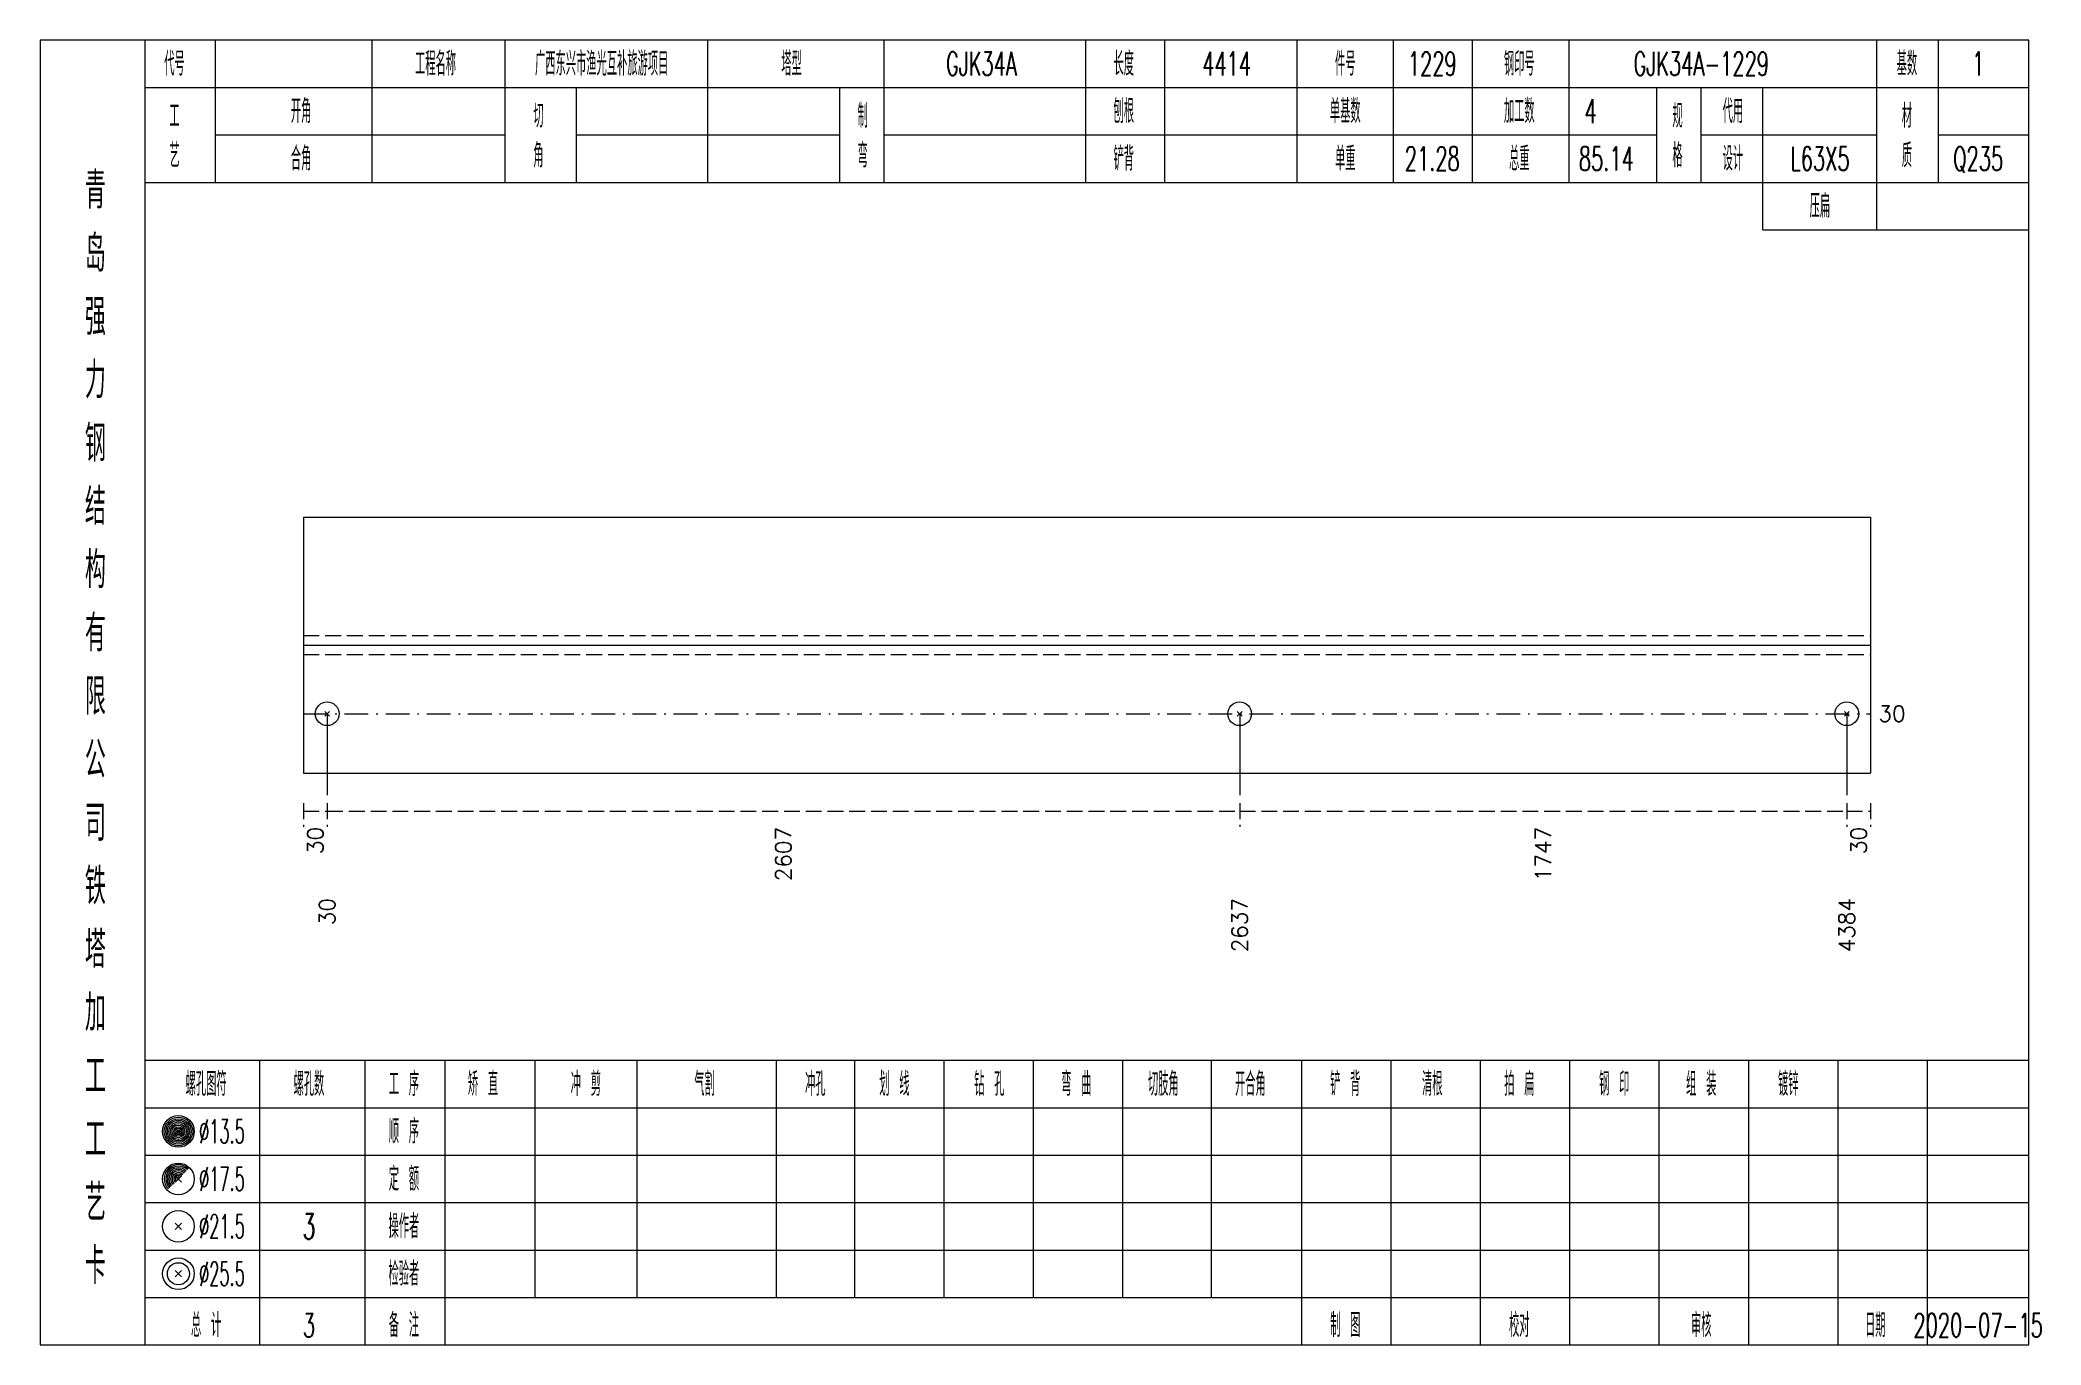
# Model space of a CAD drawing. Extents: x 0 to 2606, y -377 to 6479.
# Drawn here: x 0 to 252.9, y 875 to 1040 of the extents above; entities that cross this region are included whole.
import ezdxf
from ezdxf.enums import TextEntityAlignment as Align

# ---------------------------------------------------------------- set-up
doc = ezdxf.new("R2010")
doc.units = 0
doc.header["$MEASUREMENT"] = 0
doc.linetypes.add('一点画线', pattern=[5.2, 3, -1, 0.2, -1])
doc.linetypes.add('虚线', pattern=[2.75, 2, -0.75])
doc.layers.get('0').update_dxf_attribs({"linetype": 'CONTINUOUS', "lineweight": 25})
doc.layers.add('1', color=7, linetype='CONTINUOUS', lineweight=25)
doc.layers.add('4', color=7, linetype='CONTINUOUS', lineweight=25)
doc.styles.get("Standard").update_dxf_attribs({"font": 'simplex.shx', "width": 0.7, "height": 3, "bigfont": 'gbhzfs.shx'})

msp = doc.modelspace()

# ---------------------------------------------------------------- texts
at = {"color": 7, "linetype": 'Continuous', "lineweight": 13}
msp.add_text('30', height=2, dxfattribs=at).set_placement((232.4, 954.81), align=Align.MIDDLE_LEFT)
at = {"color": 8, "linetype": 'Continuous', "lineweight": 9}
for s, p in [('30', (34.8, 940.5)), ('2607', (93.97, 940.5)), ('1747', (190.02, 940.5)), ('30', (229.9, 940.5))]:
    msp.add_text(s, height=2, rotation=90, dxfattribs=at).set_placement(p, align=Align.MIDDLE_RIGHT)
at = {"layer": '1', "color": 7, "linetype": 'Continuous', "lineweight": 13}
for s, p in [('30', (36.3, 931.5)), ('2637', (151.65, 931.5)), ('4384', (228.4, 931.5))]:
    msp.add_text(s, height=2, rotation=90, dxfattribs=at).set_placement(p, align=Align.MIDDLE_RIGHT)
at = {"layer": '4', "color": 1, "linetype": 'Continuous', "lineweight": 13}
for s, height, width, p in [('代号', 3, 0.6, (17, 1037)), ('工程名称', 3, 0.6, (50, 1037)), ('广西东兴市渔光互补旅游项目', 3, 0.6, (71, 1037)), ('塔型', 3, 0.6, (95, 1037)), ('GJK34A', 3, 0.6, (119, 1037)), ('长度', 3, 0.6, (137, 1037)), ('4414', 3, 0.6, (150, 1037)), ('件号', 3, 0.6, (165, 1037)), ('1229', 3, 0.6, (176, 1037)), ('钢印号', 3, 0.6, (187, 1037)), ('GJK34A-1229', 3, 0.6, (210, 1037)), ('基数', 3, 0.6, (236, 1037)), ('1', 3, 0.6, (245, 1037)), ('开角', 3, 0.6, (33, 1031)), ('切', 3, 0.6, (63, 1030.4)), ('制', 3, 0.6, (104, 1030.4)), ('刨根', 3, 0.6, (137, 1031)), ('单基数', 3, 0.6, (165, 1031)), ('加工数', 3, 0.6, (187, 1031)), ('4', 3, 0.6, (196, 1031)), ('规', 3, 0.6, (207, 1030.4)), ('代用', 3, 0.6, (214, 1031)), ('材', 3, 0.6, (236, 1030.4)), ('工', 3, 0.6, (17, 1030.4)), ('艺', 3, 0.6, (17, 1025.4)), ('角', 3, 0.6, (63, 1025.4)), ('弯', 3, 0.6, (104, 1025.4)), ('格', 3, 0.6, (207, 1025.4)), ('质', 3, 0.6, (236, 1025.4)), ('合角', 3, 0.6, (33, 1025)), ('铲背', 3, 0.6, (137, 1025)), ('单重', 3, 0.6, (165, 1025)), ('21.28', 3, 0.6, (176, 1025)), ('总重', 3, 0.6, (187, 1025)), ('85.14', 3, 0.6, (198, 1025)), ('设计', 3, 0.6, (214, 1025)), ('L63X5', 3, 0.6, (225, 1025)), ('Q235', 3, 0.6, (245, 1025)), ('青', 4.6, 0.8, (7, 1021)), ('压扁', 3, 0.6, (225, 1019)), ('岛', 4.6, 0.8, (7, 1013)), ('强', 4.6, 0.8, (7, 1005)), ('力', 4.6, 0.8, (7, 997)), ('钢', 4.6, 0.8, (7, 989)), ('结', 4.6, 0.8, (7, 981)), ('构', 4.6, 0.8, (7, 973)), ('有', 4.6, 0.8, (7, 965)), ('限', 4.6, 0.8, (7, 957)), ('公', 4.6, 0.8, (7, 949)), ('司', 4.6, 0.8, (7, 941)), ('铁', 4.6, 0.8, (7, 933)), ('塔', 4.6, 0.8, (7, 925)), ('加', 4.6, 0.8, (7, 917)), ('工', 4.6, 0.8, (7, 909)), ('螺孔图符', 3, 0.6, (21, 908)), ('螺孔数', 3, 0.6, (34, 908)), ('工 序', 3, 0.6, (46, 908)), ('矫 直', 3, 0.6, (56, 908)), ('冲 剪', 3, 0.6, (69, 908)), ('气割', 3, 0.6, (84, 908)), ('冲孔', 3, 0.6, (98, 908)), ('划 线', 3, 0.6, (108, 908)), ('钻 孔', 3, 0.6, (120, 908)), ('弯 曲', 3, 0.6, (131, 908)), ('切肢角', 3, 0.6, (142, 908)), ('开合角', 3, 0.6, (153, 908)), ('铲 背', 3, 0.6, (165, 908)), ('清根', 3, 0.6, (176, 908)), ('拍 扁', 3, 0.6, (187, 908)), ('钢 印', 3, 0.6, (199, 908)), ('组 装', 3, 0.6, (210, 908)), ('镀锌', 3, 0.6, (221, 908)), ('工', 4.6, 0.8, (7, 901)), ('%%C13.5', 3, 0.5, (23, 902)), ('顺 序', 3, 0.6, (46, 902)), ('艺', 4.6, 0.8, (7, 893)), ('%%C17.5', 3, 0.5, (23, 896)), ('定 额', 3, 0.6, (46, 896)), ('%%C21.5', 3, 0.5, (23, 890)), ('3', 3.2, 0.6, (34, 890)), ('操作者', 3, 0.6, (46, 890)), ('卡', 4.6, 0.8, (7, 885)), ('%%C25.5', 3, 0.5, (23, 884)), ('检验者', 3, 0.6, (46, 884)), ('总 计', 3, 0.6, (21, 877.5)), ('3', 3, 0.6, (34, 877.5)), ('备 注', 3, 0.6, (46, 877.5)), ('制 图', 3, 0.6, (165, 877.5)), ('校对', 3, 0.6, (187, 877.5)), ('审核', 3, 0.6, (210, 877.5)), ('日期', 3, 0.6, (232, 877.5)), ('2020-07-15', 3, 0.6, (245, 877.5))]:
    msp.add_text(s, height=height, dxfattribs=dict(at, width=width)).set_placement(p, align=Align.MIDDLE_CENTER)

# ---------------------------------------------------------------- linework, layer by layer
at = {"color": 7, "linetype": 'Continuous', "lineweight": 18}
for p, q in [((33.3, 979.69), (33.3, 947.31)), ((33.3, 979.69), (231.4, 979.69)), ((231.4, 979.69), (231.4, 947.31)), ((33.3, 963.5), (231.4, 963.5))]:
    msp.add_line(p, q, dxfattribs=at)
at = {"color": 1, "linetype": '虚线', "lineweight": 18}
for p, q in [((33.3, 964.69), (231.4, 964.69)), ((33.3, 962.31), (231.4, 962.31))]:
    msp.add_line(p, q, dxfattribs=at)
at = {"color": 3, "linetype": '一点画线', "lineweight": 13}
msp.add_line((33.3, 954.81), (231.4, 954.81), dxfattribs=at)
at = {"color": 7, "linetype": 'Continuous', "lineweight": 13}
for p, q in [((36.3, 954.81), (36.3, 944.5)), ((151.65, 954.81), (151.65, 944.5)), ((228.4, 954.81), (228.4, 944.5))]:
    msp.add_line(p, q, dxfattribs=at)
at = {"color": 8, "linetype": '虚线', "lineweight": 9}
for p, q in [((33.3, 943.5), (33.3, 940.5)), ((36.3, 943.5), (36.3, 940.5)), ((36.3, 943.5), (36.3, 940.5)), ((151.65, 943.5), (151.65, 940.5)), ((151.65, 943.5), (151.65, 940.5)), ((228.4, 943.5), (228.4, 940.5)), ((228.4, 943.5), (228.4, 940.5)), ((231.4, 943.5), (231.4, 940.5)), ((33.3, 942.5), (36.3, 942.5)), ((36.3, 942.5), (151.65, 942.5)), ((151.65, 942.5), (228.4, 942.5)), ((228.4, 942.5), (231.4, 942.5))]:
    msp.add_line(p, q, dxfattribs=at)
at = {"layer": '1', "color": 7, "linetype": 'Continuous', "lineweight": 13}
for p, q in [((36, 954.51), (36.6, 955.11)), ((36.6, 954.51), (36, 955.11)), ((151.35, 954.51), (151.95, 955.11)), ((151.95, 954.51), (151.35, 955.11)), ((228.1, 954.51), (228.7, 955.11)), ((228.7, 954.51), (228.1, 955.11))]:
    msp.add_line(p, q, dxfattribs=at)
at = {"layer": '1', "color": 7, "linetype": 'Continuous', "lineweight": 18}
msp.add_line((33.3, 947.31), (231.4, 947.31), dxfattribs=at)
at = {"layer": '1', "color": 7, "linetype": 'Continuous', "lineweight": 13}
for centre in [(36.3, 954.81), (151.65, 954.81), (228.4, 954.81)]:
    msp.add_circle(centre, 1.5, dxfattribs=at)
at = {"layer": '4', "color": 1, "linetype": 'Continuous', "lineweight": 18}
for p, q in [((13.3, 875), (13.3, 1040)), ((22.2, 1022), (22.2, 1040)), ((42, 1022), (42, 1040)), ((58.8, 1022), (58.8, 1040)), ((84.4, 1022), (84.4, 1040)), ((106.7, 1022), (106.7, 1040)), ((132.2, 1022), (132.2, 1040)), ((142.2, 1022), (142.2, 1040)), ((158.9, 1022), (158.9, 1040)), ((171.1, 1022), (171.1, 1040)), ((181.1, 1022), (181.1, 1040)), ((193.3, 1022), (193.3, 1040)), ((232.2, 1016), (232.2, 1040)), ((240, 1022), (240, 1040)), ((13.3, 1034), (251.4, 1034)), ((67.8, 1022), (67.8, 1034)), ((101.1, 1022), (101.1, 1034)), ((204.4, 1022), (204.4, 1034)), ((210, 1022), (210, 1034)), ((217.8, 1016), (217.8, 1034)), ((22.2, 1028), (58.8, 1028)), ((67.8, 1028), (101.1, 1028)), ((106.7, 1028), (204.4, 1028)), ((210, 1028), (232.2, 1028)), ((240, 1028), (251.4, 1028)), ((13.3, 1022), (251.4, 1022)), ((217.8, 1016), (251.4, 1016)), ((13.3, 911), (251.4, 911)), ((27.8, 875), (27.8, 911)), ((41.1, 875), (41.1, 911)), ((51.2, 875), (51.2, 911)), ((62.6, 881), (62.6, 911)), ((75.5, 881), (75.5, 911)), ((93.1, 881), (93.1, 911)), ((103, 881), (103, 911)), ((114.3, 881), (114.3, 911)), ((125.6, 881), (125.6, 911)), ((136.9, 881), (136.9, 911)), ((148.1, 881), (148.1, 911)), ((159.5, 881), (159.5, 911)), ((170.8, 881), (170.8, 911)), ((182.1, 881), (182.1, 911)), ((193.4, 881), (193.4, 911)), ((204.7, 881), (204.7, 911)), ((216, 881), (216, 911)), ((227.3, 881), (227.3, 911)), ((238.6, 881), (238.6, 911)), ((13.3, 905), (251.4, 905)), ((13.3, 899), (251.4, 899)), ((13.3, 893), (251.4, 893)), ((13.3, 887), (251.4, 887)), ((13.3, 881), (251.4, 881)), ((159.5, 875), (159.5, 881)), ((170.8, 875), (170.8, 881)), ((182.1, 875), (182.1, 881)), ((193.4, 875), (193.4, 881)), ((204.7, 875), (204.7, 881)), ((216, 875), (216, 881)), ((227.3, 875), (227.3, 881)), ((238.6, 875), (238.6, 881))]:
    msp.add_line(p, q, dxfattribs=at)
at = {"layer": '4', "color": 7, "linetype": 'Continuous', "lineweight": 13}
for p, q in [((17.3, 901.8), (17.7, 902.2)), ((17.7, 901.8), (17.3, 902.2)), ((17.1, 889.6), (17.9, 890.4)), ((17.9, 889.6), (17.1, 890.4)), ((17.1, 883.6), (17.9, 884.4)), ((17.9, 883.6), (17.1, 884.4))]:
    msp.add_line(p, q, dxfattribs=at)
at = {"layer": '4', "color": 7, "linetype": 'Continuous', "lineweight": 0}
for p, q in [((17.1, 895.6), (17.9, 896.4)), ((17.1, 896.4), (17.9, 895.6))]:
    msp.add_line(p, q, dxfattribs=at)
at = {"layer": '4', "color": 1, "linetype": 'Continuous', "lineweight": 18}
msp.add_lwpolyline([(0, 1040), (0, 875), (251.4, 875), (251.4, 1040)], close=True, dxfattribs=at)
at = {"layer": '4', "color": 7, "linetype": 'Continuous', "lineweight": 13}
for centre, radius in [((17.5, 902), 2), ((17.5, 902), 1.8), ((17.5, 902), 1.6), ((17.5, 902), 1.4), ((17.5, 902), 1.2), ((17.5, 902), 1), ((17.5, 902), 0.8), ((17.5, 902), 0.6), ((17.5, 902), 0.4), ((17.5, 902), 0.2), ((17.5, 896), 2), ((17.5, 890), 2), ((17.5, 884), 2), ((17.5, 884), 1.4)]:
    msp.add_circle(centre, radius, dxfattribs=at)
for radius in [1.8, 1.6, 1.4, 1.2, 1, 0.8, 0.6, 0.4, 0.2]:
    msp.add_arc((17.5, 896), radius, 45, 225, dxfattribs=at)

msp.set_redraw_order([(e.dxf.handle, doc.entitydb.next_handle()) for e in msp.query("TEXT MTEXT ATTDEF DIMENSION ARC_DIMENSION")])  # texts and dimensions are drawn at this point

doc.saveas('drawing.dxf')
